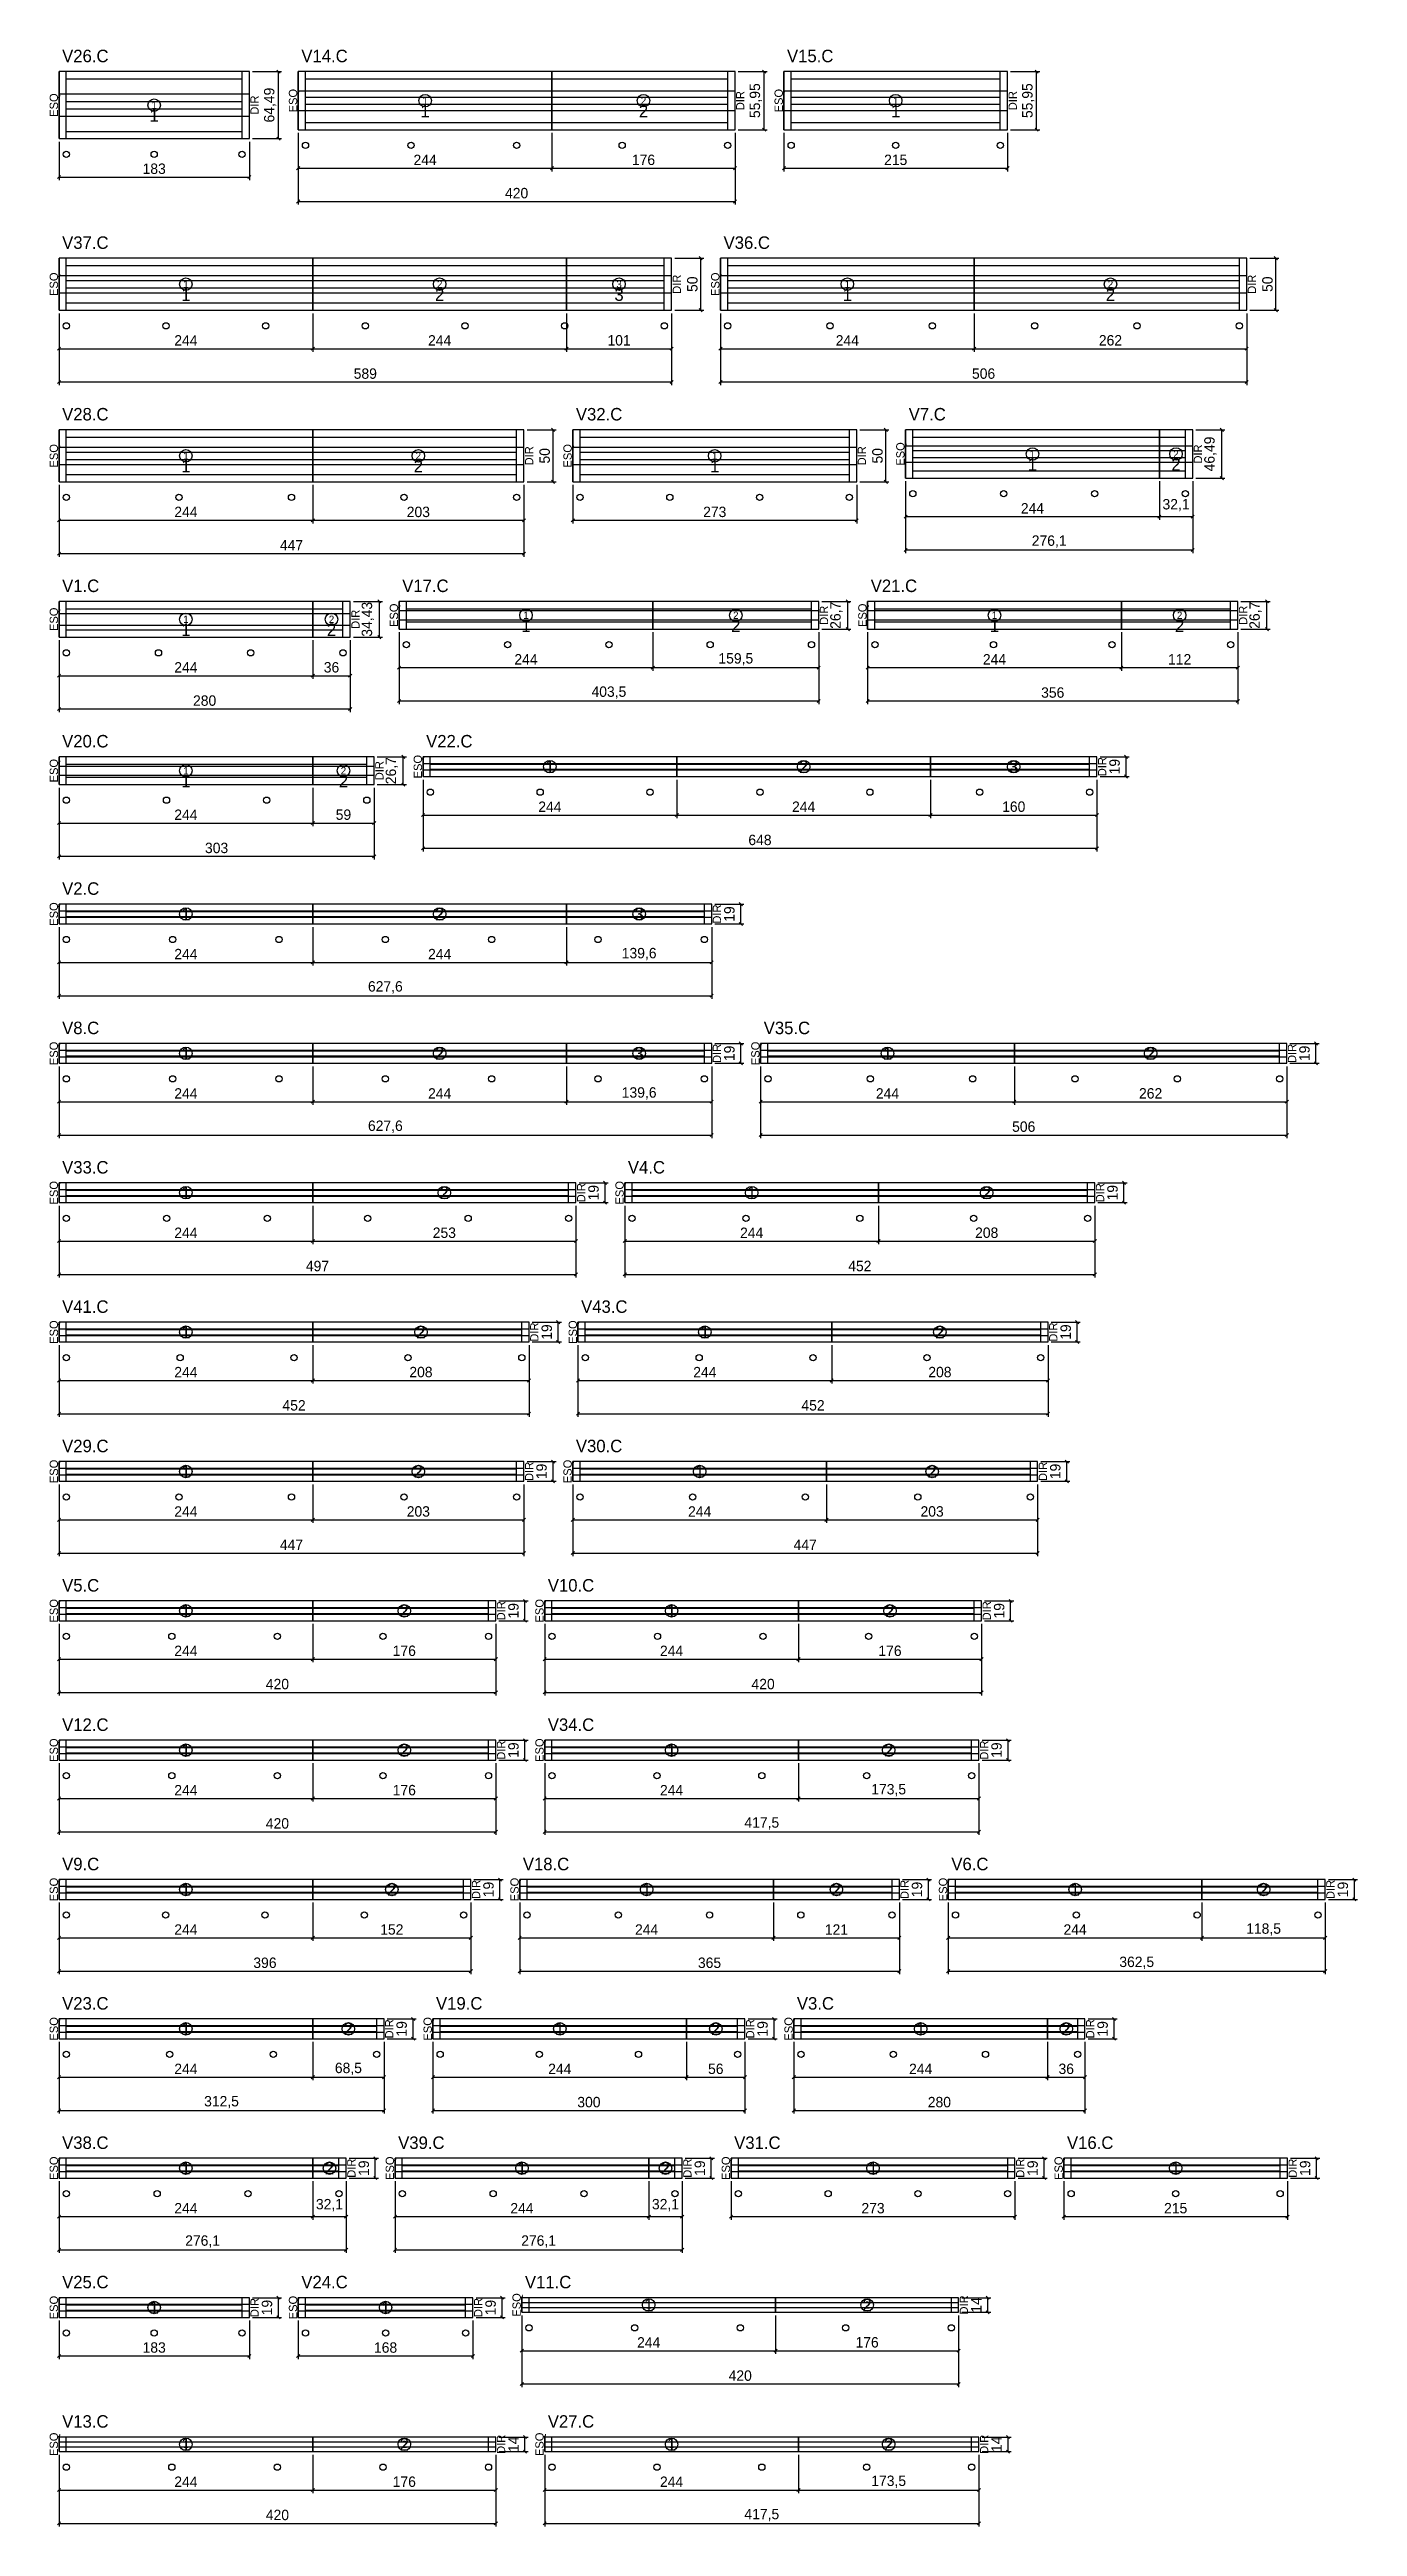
# Model space of a CAD drawing. Extents: x -9500 to 3070, y -2361 to 1250.
# Drawn here: x -9 to 1248, y -2361 to 21 of the extents above; entities that cross this region are included whole.
import ezdxf
from ezdxf.enums import TextEntityAlignment as Align

# ---------------------------------------------------------------- set-up
doc = ezdxf.new("R2010")
doc.units = 0
for name, color, linetype in [('5', 5, 'Continuous'), ('COTA', 241, 'Continuous'), ('Escoras', 224, 'Continuous'), ('NOMENCLATURA', 7, 'Continuous'), ('Painéis', 200, 'Continuous'), ('SARR_2.2x7', 40, 'Continuous'), ('SARR_EDITAR', 141, 'Continuous')]:
    doc.layers.add(name, color=color, linetype=linetype)
doc.dimstyles.new('PAINEL', dxfattribs={"dimtxt": 10, "dimasz": 3, "dimexe": 3, "dimexo": 3, "dimgap": 3, "dimtad": 1, "dimblk": 'OBLIQUE', "dimblk1": 'OBLIQUE', "dimcen": 2.5, "dimclrd": 4, "dimclre": 4, "dimclrt": 240, "dimazin": 3, "dimtfac": 1, "dimtmove": 0, "dimatfit": 3})

msp = doc.modelspace()

# ---------------------------------------------------------------- texts
at = {"layer": '5'}
for s, p in [('ESQ', (-5, -32.245)), ('DIR', (188, -32.245)), ('ESQ', (225, -27.975)), ('DIR', (655, -27.975)), ('ESQ', (692, -27.975)), ('DIR', (917, -27.975)), ('ESQ', (-5, -204.49)), ('DIR', (594, -204.49)), ('ESQ', (631, -204.49)), ('DIR', (1147, -204.49)), ('ESQ', (809, -367.735)), ('ESQ', (-5, -369.49)), ('DIR', (452, -369.49)), ('ESQ', (489, -369.49)), ('DIR', (772, -369.49)), ('DIR', (1095.1, -367.735)), ('ESQ', (-5, -526.705)), ('DIR', (285, -526.705)), ('ESQ', (322, -522.84)), ('DIR', (735.5, -522.84)), ('ESQ', (772.5, -522.84)), ('DIR', (1138.5, -522.84)), ('ESQ', (-5, -672.27)), ('DIR', (308, -672.27)), ('ESQ', (345, -668.42)), ('DIR', (1003, -668.42)), ('ESQ', (-5, -810.12)), ('DIR', (632.6, -810.12)), ('ESQ', (-5, -944.12)), ('DIR', (632.6, -944.12)), ('ESQ', (669.6, -944.12)), ('DIR', (1185.6, -944.12)), ('ESQ', (-5, -1078.12)), ('DIR', (502, -1078.12)), ('ESQ', (539, -1078.12)), ('DIR', (1001, -1078.12)), ('ESQ', (-5, -1212.12)), ('DIR', (457, -1212.12)), ('ESQ', (494, -1212.12)), ('DIR', (956, -1212.12)), ('ESQ', (-5, -1346.12)), ('DIR', (452, -1346.12)), ('ESQ', (489, -1346.12)), ('DIR', (946, -1346.12)), ('ESQ', (-5, -1480.12)), ('DIR', (425, -1480.12)), ('ESQ', (462, -1480.12)), ('DIR', (892, -1480.12)), ('ESQ', (-5, -1614.12)), ('DIR', (425, -1614.12)), ('ESQ', (462, -1614.12)), ('DIR', (889.5, -1614.12)), ('ESQ', (-5, -1748.12)), ('ESQ', (438, -1748.12)), ('ESQ', (850, -1748.12)), ('DIR', (401, -1748.12)), ('DIR', (813, -1748.12)), ('DIR', (1222.5, -1748.12)), ('ESQ', (-5, -1882.12)), ('DIR', (317.5, -1882.12)), ('ESQ', (354.5, -1882.12)), ('DIR', (664.5, -1882.12)), ('ESQ', (701.5, -1882.12)), ('DIR', (991.5, -1882.12)), ('ESQ', (-5, -2016.12)), ('DIR', (281.1, -2016.12)), ('ESQ', (318.1, -2016.12)), ('DIR', (604.2, -2016.12)), ('ESQ', (641.2, -2016.12)), ('DIR', (924.2, -2016.12)), ('ESQ', (961.2, -2016.12)), ('DIR', (1186.2, -2016.12)), ('ESQ', (-5, -2150.12)), ('DIR', (188, -2150.12)), ('ESQ', (225, -2150.12)), ('DIR', (403, -2150.12)), ('ESQ', (440, -2147.62)), ('DIR', (870, -2147.62)), ('ESQ', (-5, -2281.62)), ('DIR', (425, -2281.62)), ('ESQ', (462, -2281.62)), ('DIR', (889.5, -2281.62))]:
    msp.add_text(s, height=8, rotation=90, dxfattribs=at).set_placement(p, align=Align.MIDDLE_CENTER)
for s, p in [('1', (91.5, -42.245)), ('1', (352, -37.975)), ('2', (562, -37.975)), ('1', (804.5, -37.975)), ('1', (122, -214.49)), ('2', (366, -214.49)), ('3', (538.5, -214.49)), ('1', (758, -214.49)), ('2', (1011, -214.49)), ('1', (122, -379.49)), ('2', (345.5, -379.49)), ('1', (630.5, -379.49)), ('1', (936, -377.735)), ('2', (1074.05, -377.735)), ('1', (122, -536.705)), ('2', (262, -536.705)), ('1', (449, -532.84)), ('2', (650.75, -532.84)), ('1', (899.5, -532.84)), ('2', (1077.5, -532.84)), ('1', (472, -668.42)), ('2', (716, -668.42)), ('3', (918, -668.42)), ('1', (122, -682.27)), ('2', (273.5, -682.27)), ('1', (122, -810.12)), ('2', (366, -810.12)), ('3', (557.8, -810.12)), ('1', (122, -944.12)), ('2', (366, -944.12)), ('3', (557.8, -944.12)), ('1', (796.6, -944.12)), ('2', (1049.6, -944.12)), ('1', (122, -1078.12)), ('2', (370.5, -1078.12)), ('1', (666, -1078.12)), ('2', (892, -1078.12)), ('1', (122, -1212.12)), ('2', (348, -1212.12)), ('1', (621, -1212.12)), ('2', (847, -1212.12)), ('1', (122, -1346.12)), ('2', (345.5, -1346.12)), ('1', (616, -1346.12)), ('2', (839.5, -1346.12)), ('1', (122, -1480.12)), ('2', (332, -1480.12)), ('1', (589, -1480.12)), ('2', (799, -1480.12)), ('1', (122, -1614.12)), ('2', (332, -1614.12)), ('1', (589, -1614.12)), ('2', (797.75, -1614.12)), ('1', (122, -1748.12)), ('2', (320, -1748.12)), ('1', (565, -1748.12)), ('2', (747.5, -1748.12)), ('1', (977, -1748.12)), ('2', (1158.25, -1748.12)), ('1', (122, -1882.12)), ('2', (278.25, -1882.12)), ('1', (481.5, -1882.12)), ('2', (631.5, -1882.12)), ('1', (828.5, -1882.12)), ('2', (968.5, -1882.12)), ('1', (122, -2016.12)), ('2', (260.05, -2016.12)), ('1', (445.1, -2016.12)), ('2', (583.15, -2016.12)), ('1', (782.7, -2016.12)), ('1', (1073.7, -2016.12)), ('1', (567, -2147.62)), ('2', (777, -2147.62)), ('1', (91.5, -2150.12)), ('1', (314, -2150.12)), ('1', (122, -2281.62)), ('2', (332, -2281.62)), ('1', (589, -2281.62)), ('2', (797.75, -2281.62))]:
    msp.add_text(s, height=12, dxfattribs=at).set_placement(p, align=Align.MIDDLE_CENTER)
at = {"layer": 'NOMENCLATURA'}
for s, p in [('V26.C', (3, 9)), ('V14.C', (233, 9)), ('V15.C', (700, 9)), ('V37.C', (3, -170.49)), ('V36.C', (639, -170.49)), ('V28.C', (3, -335.49)), ('V32.C', (497, -335.49)), ('V7.C', (817, -335.49)), ('V1.C', (3, -500.49)), ('V17.C', (330, -500.49)), ('V21.C', (780.5, -500.49)), ('V20.C', (3, -649.92)), ('V22.C', (353, -649.92)), ('V2.C', (3, -791.62)), ('V8.C', (3, -925.62)), ('V35.C', (677.6, -925.62)), ('V33.C', (3, -1059.62)), ('V4.C', (547, -1059.62)), ('V41.C', (3, -1193.62)), ('V43.C', (502, -1193.62)), ('V29.C', (3, -1327.62)), ('V30.C', (497, -1327.62)), ('V5.C', (3, -1461.62)), ('V10.C', (470, -1461.62)), ('V12.C', (3, -1595.62)), ('V34.C', (470, -1595.62)), ('V9.C', (3, -1729.62)), ('V18.C', (446, -1729.62)), ('V6.C', (858, -1729.62)), ('V23.C', (3, -1863.62)), ('V19.C', (362.5, -1863.62)), ('V3.C', (709.5, -1863.62)), ('V38.C', (3, -1997.62)), ('V39.C', (326.1, -1997.62)), ('V31.C', (649.2, -1997.62)), ('V16.C', (969.2, -1997.62)), ('V25.C', (3, -2131.62)), ('V24.C', (233, -2131.62)), ('V11.C', (448, -2131.62)), ('V13.C', (3, -2265.62)), ('V27.C', (470, -2265.62))]:
    msp.add_text(s, height=12, dxfattribs=at).set_placement(p)

# ---------------------------------------------------------------- blocks, each defined once
blk = doc.blocks.new('nf1')
blk.add_circle((0, 0), 6)
blk.add_text('1', height=7).set_placement((0, 0), align=Align.MIDDLE_CENTER)
blk = doc.blocks.new('nf2')
blk.add_circle((0, 0), 6)
blk.add_text('2', height=7).set_placement((0, 0), align=Align.MIDDLE_CENTER)
blk = doc.blocks.new('_OBLIQUE')
at = {"color": 0, "linetype": 'BYBLOCK'}
blk.add_line((-0.5, -0.5), (0.5, 0.5), dxfattribs=at)
blk = doc.blocks.new('nf3')
blk.add_circle((0, 0), 6)
blk.add_text('3', height=7).set_placement((0, 0), align=Align.MIDDLE_CENTER)

# ---------------------------------------------------------------- dimensions: what is measured, and where the dimension line sits
at = {"layer": 'COTA'}
for base, p1, p2 in [((211, -64.49), (183, -64.49), (183, 0)), ((678, -55.95), (650, -55.95), (650, 0)), ((940, -55.95), (912, -55.95), (912, 0)), ((617, -229.49), (589, -229.49), (589, -179.49)), ((1170, -229.49), (1142, -229.49), (1142, -179.49)), ((475, -394.49), (447, -394.49), (447, -344.49)), ((795, -394.49), (767, -394.49), (767, -344.49)), ((1118.1, -390.98), (1090.1, -390.98), (1090.1, -344.49)), ((308, -543.92), (280, -543.92), (280, -509.49)), ((758.5, -536.19), (730.5, -536.19), (730.5, -509.49)), ((1161.5, -536.19), (1133.5, -536.19), (1133.5, -509.49)), ((331, -685.62), (303, -685.62), (303, -658.92)), ((1026, -677.92), (998, -677.92), (998, -658.92)), ((655.6, -819.62), (627.6, -819.62), (627.6, -800.62)), ((655.6, -953.62), (627.6, -953.62), (627.6, -934.62)), ((1208.6, -953.62), (1180.6, -953.62), (1180.6, -934.62)), ((525, -1087.62), (497, -1087.62), (497, -1068.62)), ((1024, -1087.62), (996, -1087.62), (996, -1068.62)), ((480, -1221.62), (452, -1221.62), (452, -1202.62)), ((979, -1221.62), (951, -1221.62), (951, -1202.62)), ((475, -1355.62), (447, -1355.62), (447, -1336.62)), ((969, -1355.62), (941, -1355.62), (941, -1336.62)), ((448, -1489.62), (420, -1489.62), (420, -1470.62)), ((915, -1489.62), (887, -1489.62), (887, -1470.62)), ((448, -1623.62), (420, -1623.62), (420, -1604.62)), ((912.5, -1623.62), (884.5, -1623.62), (884.5, -1604.62)), ((424, -1757.62), (396, -1757.62), (396, -1738.62)), ((836, -1757.62), (808, -1757.62), (808, -1738.62)), ((1245.5, -1757.62), (1217.5, -1757.62), (1217.5, -1738.62)), ((340.5, -1891.62), (312.5, -1891.62), (312.5, -1872.62)), ((687.5, -1891.62), (659.5, -1891.62), (659.5, -1872.62)), ((1014.5, -1891.62), (986.5, -1891.62), (986.5, -1872.62)), ((304.1, -2025.62), (276.1, -2025.62), (276.1, -2006.62)), ((627.2, -2025.62), (599.2, -2025.62), (599.2, -2006.62)), ((947.2, -2025.62), (919.2, -2025.62), (919.2, -2006.62)), ((1209.2, -2025.62), (1181.2, -2025.62), (1181.2, -2006.62)), ((211, -2159.62), (183, -2159.62), (183, -2140.62)), ((426, -2159.62), (398, -2159.62), (398, -2140.62)), ((893, -2154.62), (865, -2154.62), (865, -2140.62)), ((448, -2288.62), (420, -2288.62), (420, -2274.62)), ((912.5, -2288.62), (884.5, -2288.62), (884.5, -2274.62))]:
    msp.add_linear_dim(base=base, p1=p1, p2=p2, angle=90, dimstyle='PAINEL', dxfattribs=at).render()
for base, p1, p2 in [((0, -101.49), (0, -64.49), (183, -64.49)), ((230, -92.95), (230, -55.95), (474, -55.95)), ((230, -124.95), (230, -55.95), (650, -55.95)), ((474, -92.95), (474, -55.95), (650, -55.95)), ((697, -92.95), (697, -55.95), (912, -55.95)), ((0, -266.49), (0, -229.49), (244, -229.49)), ((0, -298.49), (0, -229.49), (589, -229.49)), ((244, -266.49), (244, -229.49), (488, -229.49)), ((488, -266.49), (488, -229.49), (589, -229.49)), ((636, -266.49), (636, -229.49), (880, -229.49)), ((636, -298.49), (636, -229.49), (1142, -229.49)), ((880, -266.49), (880, -229.49), (1142, -229.49)), ((0, -431.49), (0, -394.49), (244, -394.49)), ((0, -463.49), (0, -394.49), (447, -394.49)), ((244, -431.49), (244, -394.49), (447, -394.49)), ((494, -431.49), (494, -394.49), (767, -394.49)), ((814, -427.98), (814, -390.98), (1058, -390.98)), ((814, -459.98), (814, -390.98), (1090.1, -390.98)), ((1058, -427.98), (1058, -390.98), (1090.1, -390.98)), ((0, -580.92), (0, -543.92), (244, -543.92)), ((0, -612.92), (0, -543.92), (280, -543.92)), ((244, -580.92), (244, -543.92), (280, -543.92)), ((327, -573.19), (327, -536.19), (571, -536.19)), ((327, -605.19), (327, -536.19), (730.5, -536.19)), ((571, -573.19), (571, -536.19), (730.5, -536.19)), ((777.5, -573.19), (777.5, -536.19), (1021.5, -536.19)), ((777.5, -605.19), (777.5, -536.19), (1133.5, -536.19)), ((1021.5, -573.19), (1021.5, -536.19), (1133.5, -536.19)), ((0, -722.62), (0, -685.62), (244, -685.62)), ((0, -754.62), (0, -685.62), (303, -685.62)), ((244, -722.62), (244, -685.62), (303, -685.62)), ((350, -714.92), (350, -677.92), (594, -677.92)), ((350, -746.92), (350, -677.92), (998, -677.92)), ((594, -714.92), (594, -677.92), (838, -677.92)), ((838, -714.92), (838, -677.92), (998, -677.92)), ((0, -856.62), (0, -819.62), (244, -819.62)), ((0, -888.62), (0, -819.62), (627.6, -819.62)), ((244, -856.62), (244, -819.62), (488, -819.62)), ((488, -856.62), (488, -819.62), (627.6, -819.62)), ((0, -990.62), (0, -953.62), (244, -953.62)), ((0, -1022.62), (0, -953.62), (627.6, -953.62)), ((244, -990.62), (244, -953.62), (488, -953.62)), ((488, -990.62), (488, -953.62), (627.6, -953.62)), ((674.6, -990.62), (674.6, -953.62), (918.6, -953.62)), ((674.6, -1022.62), (674.6, -953.62), (1180.6, -953.62)), ((918.6, -990.62), (918.6, -953.62), (1180.6, -953.62)), ((0, -1124.62), (0, -1087.62), (244, -1087.62)), ((0, -1156.62), (0, -1087.62), (497, -1087.62)), ((244, -1124.62), (244, -1087.62), (497, -1087.62)), ((544, -1124.62), (544, -1087.62), (788, -1087.62)), ((544, -1156.62), (544, -1087.62), (996, -1087.62)), ((788, -1124.62), (788, -1087.62), (996, -1087.62)), ((0, -1258.62), (0, -1221.62), (244, -1221.62)), ((0, -1290.62), (0, -1221.62), (452, -1221.62)), ((244, -1258.62), (244, -1221.62), (452, -1221.62)), ((499, -1258.62), (499, -1221.62), (743, -1221.62)), ((499, -1290.62), (499, -1221.62), (951, -1221.62)), ((743, -1258.62), (743, -1221.62), (951, -1221.62)), ((0, -1392.62), (0, -1355.62), (244, -1355.62)), ((0, -1424.62), (0, -1355.62), (447, -1355.62)), ((244, -1392.62), (244, -1355.62), (447, -1355.62)), ((494, -1392.62), (494, -1355.62), (738, -1355.62)), ((494, -1424.62), (494, -1355.62), (941, -1355.62)), ((738, -1392.62), (738, -1355.62), (941, -1355.62)), ((0, -1526.62), (0, -1489.62), (244, -1489.62)), ((0, -1558.62), (0, -1489.62), (420, -1489.62)), ((244, -1526.62), (244, -1489.62), (420, -1489.62)), ((467, -1526.62), (467, -1489.62), (711, -1489.62)), ((467, -1558.62), (467, -1489.62), (887, -1489.62)), ((711, -1526.62), (711, -1489.62), (887, -1489.62)), ((0, -1660.62), (0, -1623.62), (244, -1623.62)), ((0, -1692.62), (0, -1623.62), (420, -1623.62)), ((244, -1660.62), (244, -1623.62), (420, -1623.62)), ((467, -1660.62), (467, -1623.62), (711, -1623.62)), ((467, -1692.62), (467, -1623.62), (884.5, -1623.62)), ((711, -1660.62), (711, -1623.62), (884.5, -1623.62)), ((0, -1794.62), (0, -1757.62), (244, -1757.62)), ((0, -1826.62), (0, -1757.62), (396, -1757.62)), ((244, -1794.62), (244, -1757.62), (396, -1757.62)), ((443, -1794.62), (443, -1757.62), (687, -1757.62)), ((443, -1826.62), (443, -1757.62), (808, -1757.62)), ((687, -1794.62), (687, -1757.62), (808, -1757.62)), ((855, -1794.62), (855, -1757.62), (1099, -1757.62)), ((855, -1826.62), (855, -1757.62), (1217.5, -1757.62)), ((1099, -1794.62), (1099, -1757.62), (1217.5, -1757.62)), ((0, -1928.62), (0, -1891.62), (244, -1891.62)), ((0, -1960.62), (0, -1891.62), (312.5, -1891.62)), ((244, -1928.62), (244, -1891.62), (312.5, -1891.62)), ((359.5, -1928.62), (359.5, -1891.62), (603.5, -1891.62)), ((359.5, -1960.62), (359.5, -1891.62), (659.5, -1891.62)), ((603.5, -1928.62), (603.5, -1891.62), (659.5, -1891.62)), ((706.5, -1928.62), (706.5, -1891.62), (950.5, -1891.62)), ((706.5, -1960.62), (706.5, -1891.62), (986.5, -1891.62)), ((950.5, -1928.62), (950.5, -1891.62), (986.5, -1891.62)), ((0, -2062.62), (0, -2025.62), (244, -2025.62)), ((0, -2094.62), (0, -2025.62), (276.1, -2025.62)), ((244, -2062.62), (244, -2025.62), (276.1, -2025.62)), ((323.1, -2062.62), (323.1, -2025.62), (567.1, -2025.62)), ((323.1, -2094.62), (323.1, -2025.62), (599.2, -2025.62)), ((567.1, -2062.62), (567.1, -2025.62), (599.2, -2025.62)), ((646.2, -2062.62), (646.2, -2025.62), (919.2, -2025.62)), ((966.2, -2062.62), (966.2, -2025.62), (1181.2, -2025.62)), ((0, -2196.62), (0, -2159.62), (183, -2159.62)), ((230, -2196.62), (230, -2159.62), (398, -2159.62)), ((445, -2191.62), (445, -2154.62), (689, -2154.62)), ((445, -2223.62), (445, -2154.62), (865, -2154.62)), ((689, -2191.62), (689, -2154.62), (865, -2154.62)), ((0, -2325.62), (0, -2288.62), (244, -2288.62)), ((0, -2357.62), (0, -2288.62), (420, -2288.62)), ((244, -2325.62), (244, -2288.62), (420, -2288.62)), ((467, -2325.62), (467, -2288.62), (711, -2288.62)), ((467, -2357.62), (467, -2288.62), (884.5, -2288.62)), ((711, -2325.62), (711, -2288.62), (884.5, -2288.62))]:
    msp.add_linear_dim(base=base, p1=p1, p2=p2, dimstyle='PAINEL', dxfattribs=at).render()

# ---------------------------------------------------------------- linework, layer by layer
at = {"layer": 'Escoras'}
for centre in [(237, -70.95), (338.5, -70.95), (440, -70.95), (541.5, -70.95), (643, -70.95), (704, -70.95), (804.5, -70.95), (905, -70.95), (7, -79.49), (91.5, -79.49), (176, -79.49), (7, -244.49), (102.833, -244.49), (198.667, -244.49), (294.5, -244.49), (390.333, -244.49), (486.167, -244.49), (582, -244.49), (643, -244.49), (741.4, -244.49), (839.8, -244.49), (938.2, -244.49), (1036.6, -244.49), (1135, -244.49), (821, -405.98), (908.367, -405.98), (995.733, -405.98), (1083.1, -405.98), (7, -409.49), (115.25, -409.49), (223.5, -409.49), (331.75, -409.49), (440, -409.49), (501, -409.49), (587.333, -409.49), (673.667, -409.49), (760, -409.49), (7, -558.92), (95.667, -558.92), (184.333, -558.92), (273, -558.92), (334, -551.19), (431.375, -551.19), (528.75, -551.19), (626.125, -551.19), (723.5, -551.19), (784.5, -551.19), (898.5, -551.19), (1012.5, -551.19), (1126.5, -551.19), (357, -692.92), (462.667, -692.92), (568.333, -692.92), (674, -692.92), (779.667, -692.92), (885.333, -692.92), (991, -692.92), (7, -700.62), (103.333, -700.62), (199.667, -700.62), (296, -700.62), (7, -834.62), (109.267, -834.62), (211.533, -834.62), (313.8, -834.62), (416.067, -834.62), (518.333, -834.62), (620.6, -834.62), (7, -968.62), (109.267, -968.62), (211.533, -968.62), (313.8, -968.62), (416.067, -968.62), (518.333, -968.62), (620.6, -968.62), (681.6, -968.62), (780, -968.62), (878.4, -968.62), (976.8, -968.62), (1075.2, -968.62), (1173.6, -968.62), (7, -1102.62), (103.6, -1102.62), (200.2, -1102.62), (296.8, -1102.62), (393.4, -1102.62), (490, -1102.62), (551, -1102.62), (660.5, -1102.62), (770, -1102.62), (879.5, -1102.62), (989, -1102.62), (7, -1236.62), (116.5, -1236.62), (226, -1236.62), (335.5, -1236.62), (445, -1236.62), (506, -1236.62), (615.5, -1236.62), (725, -1236.62), (834.5, -1236.62), (944, -1236.62), (7, -1370.62), (115.25, -1370.62), (223.5, -1370.62), (331.75, -1370.62), (440, -1370.62), (501, -1370.62), (609.25, -1370.62), (717.5, -1370.62), (825.75, -1370.62), (934, -1370.62), (7, -1504.62), (108.5, -1504.62), (210, -1504.62), (311.5, -1504.62), (413, -1504.62), (474, -1504.62), (575.5, -1504.62), (677, -1504.62), (778.5, -1504.62), (880, -1504.62), (7, -1638.62), (108.5, -1638.62), (210, -1638.62), (311.5, -1638.62), (413, -1638.62), (474, -1638.62), (574.875, -1638.62), (675.75, -1638.62), (776.625, -1638.62), (877.5, -1638.62), (7, -1772.62), (102.5, -1772.62), (198, -1772.62), (293.5, -1772.62), (389, -1772.62), (450, -1772.62), (537.75, -1772.62), (625.5, -1772.62), (713.25, -1772.62), (801, -1772.62), (862, -1772.62), (978.167, -1772.62), (1094.333, -1772.62), (1210.5, -1772.62), (7, -1906.62), (106.5, -1906.62), (206, -1906.62), (305.5, -1906.62), (366.5, -1906.62), (461.833, -1906.62), (557.167, -1906.62), (652.5, -1906.62), (713.5, -1906.62), (802.167, -1906.62), (890.833, -1906.62), (979.5, -1906.62), (7, -2040.62), (94.367, -2040.62), (181.733, -2040.62), (269.1, -2040.62), (330.1, -2040.62), (417.467, -2040.62), (504.833, -2040.62), (592.2, -2040.62), (653.2, -2040.62), (739.533, -2040.62), (825.867, -2040.62), (912.2, -2040.62), (973.2, -2040.62), (1073.7, -2040.62), (1174.2, -2040.62), (452, -2169.62), (553.5, -2169.62), (655, -2169.62), (756.5, -2169.62), (858, -2169.62), (7, -2174.62), (91.5, -2174.62), (176, -2174.62), (237, -2174.62), (314, -2174.62), (391, -2174.62), (7, -2303.62), (108.5, -2303.62), (210, -2303.62), (311.5, -2303.62), (413, -2303.62), (474, -2303.62), (574.875, -2303.62), (675.75, -2303.62), (776.625, -2303.62), (877.5, -2303.62)]:
    msp.add_circle(centre, 3, dxfattribs=at)
at = {"layer": 'Painéis'}
for p, q in [((474, -55.95), (474, 0)), ((0, -21.497), (183, -21.497)), ((230, -18.65), (474, -18.65)), ((474, -18.65), (650, -18.65)), ((697, -18.65), (912, -18.65)), ((0, -42.993), (183, -42.993)), ((230, -37.3), (474, -37.3)), ((474, -37.3), (650, -37.3)), ((697, -37.3), (912, -37.3)), ((244, -229.49), (244, -179.49)), ((488, -229.49), (488, -179.49)), ((880, -229.49), (880, -179.49)), ((0, -196.157), (244, -196.157)), ((0, -212.823), (244, -212.823)), ((244, -196.157), (488, -196.157)), ((244, -212.823), (488, -212.823)), ((488, -196.157), (589, -196.157)), ((488, -212.823), (589, -212.823)), ((636, -196.157), (880, -196.157)), ((636, -212.823), (880, -212.823)), ((880, -196.157), (1142, -196.157)), ((880, -212.823), (1142, -212.823)), ((244, -394.49), (244, -344.49)), ((1058, -390.98), (1058, -344.49)), ((0, -361.157), (244, -361.157)), ((0, -377.823), (244, -377.823)), ((244, -361.157), (447, -361.157)), ((244, -377.823), (447, -377.823)), ((494, -361.157), (767, -361.157)), ((494, -377.823), (767, -377.823)), ((814, -359.987), (1058, -359.987)), ((814, -375.483), (1058, -375.483)), ((1058, -359.987), (1090.1, -359.987)), ((1058, -375.483), (1090.1, -375.483)), ((0, -520.967), (244, -520.967)), ((244, -543.92), (244, -509.49)), ((244, -520.967), (280, -520.967)), ((327, -518.39), (571, -518.39)), ((571, -536.19), (571, -509.49)), ((571, -518.39), (730.5, -518.39)), ((777.5, -518.39), (1021.5, -518.39)), ((1021.5, -536.19), (1021.5, -509.49)), ((1021.5, -518.39), (1133.5, -518.39)), ((0, -532.443), (244, -532.443)), ((244, -532.443), (280, -532.443)), ((327, -527.29), (571, -527.29)), ((571, -527.29), (730.5, -527.29)), ((777.5, -527.29), (1021.5, -527.29)), ((1021.5, -527.29), (1133.5, -527.29)), ((244, -685.62), (244, -658.92)), ((350, -665.253), (594, -665.253)), ((594, -677.92), (594, -658.92)), ((594, -665.253), (838, -665.253)), ((838, -677.92), (838, -658.92)), ((838, -665.253), (998, -665.253)), ((0, -667.82), (244, -667.82)), ((0, -676.72), (244, -676.72)), ((244, -667.82), (303, -667.82)), ((244, -676.72), (303, -676.72)), ((350, -671.587), (594, -671.587)), ((594, -671.587), (838, -671.587)), ((838, -671.587), (998, -671.587)), ((0, -806.953), (244, -806.953)), ((244, -819.62), (244, -800.62)), ((244, -806.953), (488, -806.953)), ((488, -819.62), (488, -800.62)), ((488, -806.953), (627.6, -806.953)), ((0, -813.287), (244, -813.287)), ((244, -813.287), (488, -813.287)), ((488, -813.287), (627.6, -813.287)), ((0, -940.953), (244, -940.953)), ((0, -947.287), (244, -947.287)), ((244, -953.62), (244, -934.62)), ((244, -940.953), (488, -940.953)), ((244, -947.287), (488, -947.287)), ((488, -953.62), (488, -934.62)), ((488, -940.953), (627.6, -940.953)), ((488, -947.287), (627.6, -947.287)), ((674.6, -940.953), (918.6, -940.953)), ((674.6, -947.287), (918.6, -947.287)), ((918.6, -953.62), (918.6, -934.62)), ((918.6, -940.953), (1180.6, -940.953)), ((918.6, -947.287), (1180.6, -947.287)), ((244, -1087.62), (244, -1068.62)), ((788, -1087.62), (788, -1068.62)), ((0, -1074.953), (244, -1074.953)), ((0, -1081.287), (244, -1081.287)), ((244, -1074.953), (497, -1074.953)), ((244, -1081.287), (497, -1081.287)), ((544, -1074.953), (788, -1074.953)), ((544, -1081.287), (788, -1081.287)), ((788, -1074.953), (996, -1074.953)), ((788, -1081.287), (996, -1081.287)), ((0, -1208.953), (244, -1208.953)), ((244, -1221.62), (244, -1202.62)), ((244, -1208.953), (452, -1208.953)), ((499, -1208.953), (743, -1208.953)), ((743, -1221.62), (743, -1202.62)), ((743, -1208.953), (951, -1208.953)), ((0, -1215.287), (244, -1215.287)), ((244, -1215.287), (452, -1215.287)), ((499, -1215.287), (743, -1215.287)), ((743, -1215.287), (951, -1215.287)), ((0, -1342.953), (244, -1342.953)), ((0, -1349.287), (244, -1349.287)), ((244, -1355.62), (244, -1336.62)), ((244, -1342.953), (447, -1342.953)), ((244, -1349.287), (447, -1349.287)), ((494, -1342.953), (738, -1342.953)), ((494, -1349.287), (738, -1349.287)), ((738, -1355.62), (738, -1336.62)), ((738, -1342.953), (941, -1342.953)), ((738, -1349.287), (941, -1349.287)), ((244, -1489.62), (244, -1470.62)), ((711, -1489.62), (711, -1470.62)), ((0, -1476.953), (244, -1476.953)), ((0, -1483.287), (244, -1483.287)), ((244, -1476.953), (420, -1476.953)), ((244, -1483.287), (420, -1483.287)), ((467, -1476.953), (711, -1476.953)), ((467, -1483.287), (711, -1483.287)), ((711, -1476.953), (887, -1476.953)), ((711, -1483.287), (887, -1483.287)), ((0, -1610.953), (244, -1610.953)), ((0, -1617.287), (244, -1617.287)), ((244, -1623.62), (244, -1604.62)), ((244, -1610.953), (420, -1610.953)), ((244, -1617.287), (420, -1617.287)), ((467, -1610.953), (711, -1610.953)), ((467, -1617.287), (711, -1617.287)), ((711, -1623.62), (711, -1604.62)), ((711, -1610.953), (884.5, -1610.953)), ((711, -1617.287), (884.5, -1617.287)), ((244, -1757.62), (244, -1738.62)), ((687, -1757.62), (687, -1738.62)), ((1099, -1757.62), (1099, -1738.62)), ((0, -1744.953), (244, -1744.953)), ((0, -1751.287), (244, -1751.287)), ((244, -1744.953), (396, -1744.953)), ((244, -1751.287), (396, -1751.287)), ((443, -1744.953), (687, -1744.953)), ((443, -1751.287), (687, -1751.287)), ((687, -1744.953), (808, -1744.953)), ((687, -1751.287), (808, -1751.287)), ((855, -1744.953), (1099, -1744.953)), ((855, -1751.287), (1099, -1751.287)), ((1099, -1744.953), (1217.5, -1744.953)), ((1099, -1751.287), (1217.5, -1751.287)), ((0, -1878.953), (244, -1878.953)), ((244, -1891.62), (244, -1872.62)), ((244, -1878.953), (312.5, -1878.953)), ((359.5, -1878.953), (603.5, -1878.953)), ((603.5, -1891.62), (603.5, -1872.62)), ((603.5, -1878.953), (659.5, -1878.953)), ((706.5, -1878.953), (950.5, -1878.953)), ((950.5, -1891.62), (950.5, -1872.62)), ((950.5, -1878.953), (986.5, -1878.953)), ((0, -1885.287), (244, -1885.287)), ((244, -1885.287), (312.5, -1885.287)), ((359.5, -1885.287), (603.5, -1885.287)), ((603.5, -1885.287), (659.5, -1885.287)), ((706.5, -1885.287), (950.5, -1885.287)), ((950.5, -1885.287), (986.5, -1885.287)), ((0, -2012.953), (244, -2012.953)), ((0, -2019.287), (244, -2019.287)), ((244, -2025.62), (244, -2006.62)), ((244, -2012.953), (276.1, -2012.953)), ((244, -2019.287), (276.1, -2019.287)), ((323.1, -2012.953), (567.1, -2012.953)), ((323.1, -2019.287), (567.1, -2019.287)), ((567.1, -2025.62), (567.1, -2006.62)), ((567.1, -2012.953), (599.2, -2012.953)), ((567.1, -2019.287), (599.2, -2019.287)), ((646.2, -2012.953), (919.2, -2012.953)), ((646.2, -2019.287), (919.2, -2019.287)), ((966.2, -2012.953), (1181.2, -2012.953)), ((966.2, -2019.287), (1181.2, -2019.287)), ((689, -2154.62), (689, -2140.62)), ((0, -2146.953), (183, -2146.953)), ((0, -2153.287), (183, -2153.287)), ((230, -2146.953), (398, -2146.953)), ((230, -2153.287), (398, -2153.287)), ((445, -2145.287), (689, -2145.287)), ((445, -2149.953), (689, -2149.953)), ((689, -2145.287), (865, -2145.287)), ((689, -2149.953), (865, -2149.953)), ((0, -2279.287), (244, -2279.287)), ((0, -2283.953), (244, -2283.953)), ((244, -2288.62), (244, -2274.62)), ((244, -2279.287), (420, -2279.287)), ((244, -2283.953), (420, -2283.953)), ((467, -2279.287), (711, -2279.287)), ((467, -2283.953), (711, -2283.953)), ((711, -2288.62), (711, -2274.62)), ((711, -2279.287), (884.5, -2279.287)), ((711, -2283.953), (884.5, -2283.953))]:
    msp.add_line(p, q, dxfattribs=at)
for points in [[(0, -64.49), (183, -64.49), (183, 0), (0, 0)], [(230, -55.95), (474, -55.95), (474, 0), (230, 0)], [(474, -55.95), (650, -55.95), (650, 0), (474, 0)], [(697, -55.95), (912, -55.95), (912, 0), (697, 0)], [(0, -229.49), (244, -229.49), (244, -179.49), (0, -179.49)], [(244, -229.49), (488, -229.49), (488, -179.49), (244, -179.49)], [(488, -229.49), (589, -229.49), (589, -179.49), (488, -179.49)], [(636, -229.49), (880, -229.49), (880, -179.49), (636, -179.49)], [(880, -229.49), (1142, -229.49), (1142, -179.49), (880, -179.49)], [(0, -394.49), (244, -394.49), (244, -344.49), (0, -344.49)], [(244, -394.49), (447, -394.49), (447, -344.49), (244, -344.49)], [(494, -394.49), (767, -394.49), (767, -344.49), (494, -344.49)], [(814, -390.98), (1058, -390.98), (1058, -344.49), (814, -344.49)], [(1058, -390.98), (1090.1, -390.98), (1090.1, -344.49), (1058, -344.49)], [(0, -543.92), (244, -543.92), (244, -509.49), (0, -509.49)], [(244, -543.92), (280, -543.92), (280, -509.49), (244, -509.49)], [(327, -536.19), (571, -536.19), (571, -509.49), (327, -509.49)], [(571, -536.19), (730.5, -536.19), (730.5, -509.49), (571, -509.49)], [(777.5, -536.19), (1021.5, -536.19), (1021.5, -509.49), (777.5, -509.49)], [(1021.5, -536.19), (1133.5, -536.19), (1133.5, -509.49), (1021.5, -509.49)], [(0, -685.62), (244, -685.62), (244, -658.92), (0, -658.92)], [(244, -685.62), (303, -685.62), (303, -658.92), (244, -658.92)], [(350, -677.92), (594, -677.92), (594, -658.92), (350, -658.92)], [(594, -677.92), (838, -677.92), (838, -658.92), (594, -658.92)], [(838, -677.92), (998, -677.92), (998, -658.92), (838, -658.92)], [(0, -819.62), (244, -819.62), (244, -800.62), (0, -800.62)], [(244, -819.62), (488, -819.62), (488, -800.62), (244, -800.62)], [(488, -819.62), (627.6, -819.62), (627.6, -800.62), (488, -800.62)], [(0, -953.62), (244, -953.62), (244, -934.62), (0, -934.62)], [(244, -953.62), (488, -953.62), (488, -934.62), (244, -934.62)], [(488, -953.62), (627.6, -953.62), (627.6, -934.62), (488, -934.62)], [(674.6, -953.62), (918.6, -953.62), (918.6, -934.62), (674.6, -934.62)], [(918.6, -953.62), (1180.6, -953.62), (1180.6, -934.62), (918.6, -934.62)], [(0, -1087.62), (244, -1087.62), (244, -1068.62), (0, -1068.62)], [(244, -1087.62), (497, -1087.62), (497, -1068.62), (244, -1068.62)], [(544, -1087.62), (788, -1087.62), (788, -1068.62), (544, -1068.62)], [(788, -1087.62), (996, -1087.62), (996, -1068.62), (788, -1068.62)], [(0, -1221.62), (244, -1221.62), (244, -1202.62), (0, -1202.62)], [(244, -1221.62), (452, -1221.62), (452, -1202.62), (244, -1202.62)], [(499, -1221.62), (743, -1221.62), (743, -1202.62), (499, -1202.62)], [(743, -1221.62), (951, -1221.62), (951, -1202.62), (743, -1202.62)], [(0, -1355.62), (244, -1355.62), (244, -1336.62), (0, -1336.62)], [(244, -1355.62), (447, -1355.62), (447, -1336.62), (244, -1336.62)], [(494, -1355.62), (738, -1355.62), (738, -1336.62), (494, -1336.62)], [(738, -1355.62), (941, -1355.62), (941, -1336.62), (738, -1336.62)], [(0, -1489.62), (244, -1489.62), (244, -1470.62), (0, -1470.62)], [(244, -1489.62), (420, -1489.62), (420, -1470.62), (244, -1470.62)], [(467, -1489.62), (711, -1489.62), (711, -1470.62), (467, -1470.62)], [(711, -1489.62), (887, -1489.62), (887, -1470.62), (711, -1470.62)], [(0, -1623.62), (244, -1623.62), (244, -1604.62), (0, -1604.62)], [(244, -1623.62), (420, -1623.62), (420, -1604.62), (244, -1604.62)], [(467, -1623.62), (711, -1623.62), (711, -1604.62), (467, -1604.62)], [(711, -1623.62), (884.5, -1623.62), (884.5, -1604.62), (711, -1604.62)], [(0, -1757.62), (244, -1757.62), (244, -1738.62), (0, -1738.62)], [(244, -1757.62), (396, -1757.62), (396, -1738.62), (244, -1738.62)], [(443, -1757.62), (687, -1757.62), (687, -1738.62), (443, -1738.62)], [(687, -1757.62), (808, -1757.62), (808, -1738.62), (687, -1738.62)], [(855, -1757.62), (1099, -1757.62), (1099, -1738.62), (855, -1738.62)], [(1099, -1757.62), (1217.5, -1757.62), (1217.5, -1738.62), (1099, -1738.62)], [(0, -1891.62), (244, -1891.62), (244, -1872.62), (0, -1872.62)], [(244, -1891.62), (312.5, -1891.62), (312.5, -1872.62), (244, -1872.62)], [(359.5, -1891.62), (603.5, -1891.62), (603.5, -1872.62), (359.5, -1872.62)], [(603.5, -1891.62), (659.5, -1891.62), (659.5, -1872.62), (603.5, -1872.62)], [(706.5, -1891.62), (950.5, -1891.62), (950.5, -1872.62), (706.5, -1872.62)], [(950.5, -1891.62), (986.5, -1891.62), (986.5, -1872.62), (950.5, -1872.62)], [(0, -2025.62), (244, -2025.62), (244, -2006.62), (0, -2006.62)], [(244, -2025.62), (276.1, -2025.62), (276.1, -2006.62), (244, -2006.62)], [(323.1, -2025.62), (567.1, -2025.62), (567.1, -2006.62), (323.1, -2006.62)], [(567.1, -2025.62), (599.2, -2025.62), (599.2, -2006.62), (567.1, -2006.62)], [(646.2, -2025.62), (919.2, -2025.62), (919.2, -2006.62), (646.2, -2006.62)], [(966.2, -2025.62), (1181.2, -2025.62), (1181.2, -2006.62), (966.2, -2006.62)], [(0, -2159.62), (183, -2159.62), (183, -2140.62), (0, -2140.62)], [(230, -2159.62), (398, -2159.62), (398, -2140.62), (230, -2140.62)], [(445, -2154.62), (689, -2154.62), (689, -2140.62), (445, -2140.62)], [(689, -2154.62), (865, -2154.62), (865, -2140.62), (689, -2140.62)], [(0, -2288.62), (244, -2288.62), (244, -2274.62), (0, -2274.62)], [(244, -2288.62), (420, -2288.62), (420, -2274.62), (244, -2274.62)], [(467, -2288.62), (711, -2288.62), (711, -2274.62), (467, -2274.62)], [(711, -2288.62), (884.5, -2288.62), (884.5, -2274.62), (711, -2274.62)]]:
    msp.add_lwpolyline(points, close=True, dxfattribs=at)
at = {"layer": 'SARR_2.2x7'}
for p, q in [((7, -64.49), (7, 0)), ((176, -64.49), (176, 0)), ((237, -55.95), (237, 0)), ((643, -55.95), (643, 0)), ((704, -55.95), (704, 0)), ((905, -55.95), (905, 0)), ((7, -7), (176, -7)), ((237, -7), (474, -7)), ((474, -7), (643, -7)), ((704, -7), (905, -7)), ((7, -28.745), (176, -28.745)), ((7, -35.745), (176, -35.745)), ((237, -24.475), (474, -24.475)), ((237, -31.475), (474, -31.475)), ((474, -24.475), (643, -24.475)), ((474, -31.475), (643, -31.475)), ((704, -24.475), (905, -24.475)), ((704, -31.475), (905, -31.475)), ((7, -57.49), (176, -57.49)), ((237, -48.95), (474, -48.95)), ((474, -48.95), (643, -48.95)), ((704, -48.95), (905, -48.95)), ((7, -229.49), (7, -179.49)), ((7, -186.49), (244, -186.49)), ((244, -186.49), (488, -186.49)), ((488, -186.49), (582, -186.49)), ((582, -229.49), (582, -179.49)), ((643, -229.49), (643, -179.49)), ((643, -186.49), (880, -186.49)), ((880, -186.49), (1135, -186.49)), ((1135, -229.49), (1135, -179.49)), ((7, -200.99), (244, -200.99)), ((7, -207.99), (244, -207.99)), ((244, -200.99), (488, -200.99)), ((244, -207.99), (488, -207.99)), ((488, -200.99), (582, -200.99)), ((488, -207.99), (582, -207.99)), ((643, -200.99), (880, -200.99)), ((643, -207.99), (880, -207.99)), ((880, -200.99), (1135, -200.99)), ((880, -207.99), (1135, -207.99)), ((7, -222.49), (244, -222.49)), ((244, -222.49), (488, -222.49)), ((488, -222.49), (582, -222.49)), ((643, -222.49), (880, -222.49)), ((880, -222.49), (1135, -222.49)), ((7, -394.49), (7, -344.49)), ((7, -351.49), (244, -351.49)), ((244, -351.49), (440, -351.49)), ((440, -394.49), (440, -344.49)), ((501, -394.49), (501, -344.49)), ((501, -351.49), (760, -351.49)), ((760, -394.49), (760, -344.49)), ((821, -390.98), (821, -344.49)), ((821, -351.49), (1058, -351.49)), ((1058, -351.49), (1083.1, -351.49)), ((1083.1, -390.98), (1083.1, -344.49)), ((7, -365.99), (244, -365.99)), ((7, -372.99), (244, -372.99)), ((244, -365.99), (440, -365.99)), ((244, -372.99), (440, -372.99)), ((501, -365.99), (760, -365.99)), ((501, -372.99), (760, -372.99)), ((821, -364.235), (1058, -364.235)), ((821, -371.235), (1058, -371.235)), ((1058, -364.235), (1083.1, -364.235)), ((1058, -371.235), (1083.1, -371.235)), ((7, -387.49), (244, -387.49)), ((244, -387.49), (440, -387.49)), ((501, -387.49), (760, -387.49)), ((821, -383.98), (1058, -383.98)), ((1058, -383.98), (1083.1, -383.98)), ((7, -543.92), (7, -509.49)), ((7, -516.49), (244, -516.49)), ((244, -516.49), (273, -516.49)), ((273, -543.92), (273, -509.49)), ((334, -536.19), (334, -509.49)), ((334, -516.49), (571, -516.49)), ((571, -516.49), (723.5, -516.49)), ((723.5, -536.19), (723.5, -509.49)), ((784.5, -536.19), (784.5, -509.49)), ((784.5, -516.49), (1021.5, -516.49)), ((1021.5, -516.49), (1126.5, -516.49)), ((1126.5, -536.19), (1126.5, -509.49)), ((7, -536.92), (244, -536.92)), ((244, -536.92), (273, -536.92)), ((334, -529.19), (571, -529.19)), ((571, -529.19), (723.5, -529.19)), ((784.5, -529.19), (1021.5, -529.19)), ((1021.5, -529.19), (1126.5, -529.19)), ((7, -685.62), (7, -658.92)), ((7, -665.92), (244, -665.92)), ((244, -665.92), (296, -665.92)), ((296, -685.62), (296, -658.92)), ((357, -677.92), (357, -658.92)), ((357, -665.92), (594, -665.92)), ((594, -665.92), (838, -665.92)), ((838, -665.92), (991, -665.92)), ((991, -677.92), (991, -658.92)), ((7, -678.62), (244, -678.62)), ((244, -678.62), (296, -678.62)), ((357, -670.92), (594, -670.92)), ((594, -670.92), (838, -670.92)), ((838, -670.92), (991, -670.92)), ((7, -819.62), (7, -800.62)), ((7, -807.62), (244, -807.62)), ((244, -807.62), (488, -807.62)), ((488, -807.62), (620.6, -807.62)), ((620.6, -819.62), (620.6, -800.62)), ((7, -812.62), (244, -812.62)), ((244, -812.62), (488, -812.62)), ((488, -812.62), (620.6, -812.62)), ((7, -953.62), (7, -934.62)), ((7, -941.62), (244, -941.62)), ((7, -946.62), (244, -946.62)), ((244, -941.62), (488, -941.62)), ((244, -946.62), (488, -946.62)), ((488, -941.62), (620.6, -941.62)), ((488, -946.62), (620.6, -946.62)), ((620.6, -953.62), (620.6, -934.62)), ((681.6, -953.62), (681.6, -934.62)), ((681.6, -941.62), (918.6, -941.62)), ((681.6, -946.62), (918.6, -946.62)), ((918.6, -941.62), (1173.6, -941.62)), ((918.6, -946.62), (1173.6, -946.62)), ((1173.6, -953.62), (1173.6, -934.62)), ((7, -1087.62), (7, -1068.62)), ((490, -1087.62), (490, -1068.62)), ((551, -1087.62), (551, -1068.62)), ((989, -1087.62), (989, -1068.62)), ((7, -1075.62), (244, -1075.62)), ((7, -1080.62), (244, -1080.62)), ((244, -1075.62), (490, -1075.62)), ((244, -1080.62), (490, -1080.62)), ((551, -1075.62), (788, -1075.62)), ((551, -1080.62), (788, -1080.62)), ((788, -1075.62), (989, -1075.62)), ((788, -1080.62), (989, -1080.62)), ((7, -1221.62), (7, -1202.62)), ((7, -1209.62), (244, -1209.62)), ((7, -1214.62), (244, -1214.62)), ((244, -1209.62), (445, -1209.62)), ((244, -1214.62), (445, -1214.62)), ((445, -1221.62), (445, -1202.62)), ((506, -1221.62), (506, -1202.62)), ((506, -1209.62), (743, -1209.62)), ((506, -1214.62), (743, -1214.62)), ((743, -1209.62), (944, -1209.62)), ((743, -1214.62), (944, -1214.62)), ((944, -1221.62), (944, -1202.62)), ((7, -1355.62), (7, -1336.62)), ((7, -1343.62), (244, -1343.62)), ((7, -1348.62), (244, -1348.62)), ((244, -1343.62), (440, -1343.62)), ((244, -1348.62), (440, -1348.62)), ((440, -1355.62), (440, -1336.62)), ((501, -1355.62), (501, -1336.62)), ((501, -1343.62), (738, -1343.62)), ((501, -1348.62), (738, -1348.62)), ((738, -1343.62), (934, -1343.62)), ((738, -1348.62), (934, -1348.62)), ((934, -1355.62), (934, -1336.62)), ((7, -1489.62), (7, -1470.62)), ((413, -1489.62), (413, -1470.62)), ((474, -1489.62), (474, -1470.62)), ((880, -1489.62), (880, -1470.62)), ((7, -1477.62), (244, -1477.62)), ((7, -1482.62), (244, -1482.62)), ((244, -1477.62), (413, -1477.62)), ((244, -1482.62), (413, -1482.62)), ((474, -1477.62), (711, -1477.62)), ((474, -1482.62), (711, -1482.62)), ((711, -1477.62), (880, -1477.62)), ((711, -1482.62), (880, -1482.62)), ((7, -1623.62), (7, -1604.62)), ((7, -1611.62), (244, -1611.62)), ((7, -1616.62), (244, -1616.62)), ((244, -1611.62), (413, -1611.62)), ((244, -1616.62), (413, -1616.62)), ((413, -1623.62), (413, -1604.62)), ((474, -1623.62), (474, -1604.62)), ((474, -1611.62), (711, -1611.62)), ((474, -1616.62), (711, -1616.62)), ((711, -1611.62), (877.5, -1611.62)), ((711, -1616.62), (877.5, -1616.62)), ((877.5, -1623.62), (877.5, -1604.62)), ((7, -1757.62), (7, -1738.62)), ((389, -1757.62), (389, -1738.62)), ((450, -1757.62), (450, -1738.62)), ((801, -1757.62), (801, -1738.62)), ((862, -1757.62), (862, -1738.62)), ((1210.5, -1757.62), (1210.5, -1738.62)), ((7, -1745.62), (244, -1745.62)), ((7, -1750.62), (244, -1750.62)), ((244, -1745.62), (389, -1745.62)), ((244, -1750.62), (389, -1750.62)), ((450, -1745.62), (687, -1745.62)), ((450, -1750.62), (687, -1750.62)), ((687, -1745.62), (801, -1745.62)), ((687, -1750.62), (801, -1750.62)), ((862, -1745.62), (1099, -1745.62)), ((862, -1750.62), (1099, -1750.62)), ((1099, -1745.62), (1210.5, -1745.62)), ((1099, -1750.62), (1210.5, -1750.62)), ((7, -1891.62), (7, -1872.62)), ((7, -1879.62), (244, -1879.62)), ((244, -1879.62), (305.5, -1879.62)), ((305.5, -1891.62), (305.5, -1872.62)), ((366.5, -1891.62), (366.5, -1872.62)), ((366.5, -1879.62), (603.5, -1879.62)), ((603.5, -1879.62), (652.5, -1879.62)), ((652.5, -1891.62), (652.5, -1872.62)), ((713.5, -1891.62), (713.5, -1872.62)), ((713.5, -1879.62), (950.5, -1879.62)), ((950.5, -1879.62), (979.5, -1879.62)), ((979.5, -1891.62), (979.5, -1872.62)), ((7, -1884.62), (244, -1884.62)), ((244, -1884.62), (305.5, -1884.62)), ((366.5, -1884.62), (603.5, -1884.62)), ((603.5, -1884.62), (652.5, -1884.62)), ((713.5, -1884.62), (950.5, -1884.62)), ((950.5, -1884.62), (979.5, -1884.62)), ((7, -2025.62), (7, -2006.62)), ((7, -2013.62), (244, -2013.62)), ((7, -2018.62), (244, -2018.62)), ((244, -2013.62), (269.1, -2013.62)), ((244, -2018.62), (269.1, -2018.62)), ((269.1, -2025.62), (269.1, -2006.62)), ((330.1, -2025.62), (330.1, -2006.62)), ((330.1, -2013.62), (567.1, -2013.62)), ((330.1, -2018.62), (567.1, -2018.62)), ((567.1, -2013.62), (592.2, -2013.62)), ((567.1, -2018.62), (592.2, -2018.62)), ((592.2, -2025.62), (592.2, -2006.62)), ((653.2, -2025.62), (653.2, -2006.62)), ((653.2, -2013.62), (912.2, -2013.62)), ((653.2, -2018.62), (912.2, -2018.62)), ((912.2, -2025.62), (912.2, -2006.62)), ((973.2, -2025.62), (973.2, -2006.62)), ((973.2, -2013.62), (1174.2, -2013.62)), ((973.2, -2018.62), (1174.2, -2018.62)), ((1174.2, -2025.62), (1174.2, -2006.62)), ((7, -2159.62), (7, -2140.62)), ((176, -2159.62), (176, -2140.62)), ((237, -2159.62), (237, -2140.62)), ((391, -2159.62), (391, -2140.62)), ((452, -2154.62), (452, -2140.62)), ((858, -2154.62), (858, -2140.62)), ((7, -2147.62), (176, -2147.62)), ((7, -2152.62), (176, -2152.62)), ((237, -2147.62), (391, -2147.62)), ((237, -2152.62), (391, -2152.62)), ((7, -2288.62), (7, -2274.62)), ((413, -2288.62), (413, -2274.62)), ((474, -2288.62), (474, -2274.62)), ((877.5, -2288.62), (877.5, -2274.62))]:
    msp.add_line(p, q, dxfattribs=at)
at = {"layer": 'SARR_EDITAR'}
for p, q in [((0, -64.49), (0, 0)), ((183, -64.49), (183, 0)), ((230, -55.95), (230, 0)), ((650, -55.95), (650, 0)), ((697, -55.95), (697, 0)), ((912, -55.95), (912, 0)), ((0, -229.49), (0, -179.49)), ((589, -229.49), (589, -179.49)), ((636, -229.49), (636, -179.49)), ((1142, -229.49), (1142, -179.49)), ((0, -394.49), (0, -344.49)), ((447, -394.49), (447, -344.49)), ((494, -394.49), (494, -344.49)), ((767, -394.49), (767, -344.49)), ((814, -390.98), (814, -344.49)), ((1090.1, -390.98), (1090.1, -344.49)), ((0, -543.92), (0, -509.49)), ((280, -543.92), (280, -509.49)), ((327, -536.19), (327, -509.49)), ((730.5, -536.19), (730.5, -509.49)), ((777.5, -536.19), (777.5, -509.49)), ((1133.5, -536.19), (1133.5, -509.49)), ((0, -685.62), (0, -658.92)), ((303, -685.62), (303, -658.92)), ((350, -677.92), (350, -658.92)), ((998, -677.92), (998, -658.92)), ((0, -819.62), (0, -800.62)), ((627.6, -819.62), (627.6, -800.62)), ((0, -953.62), (0, -934.62)), ((627.6, -953.62), (627.6, -934.62)), ((674.6, -953.62), (674.6, -934.62)), ((1180.6, -953.62), (1180.6, -934.62)), ((0, -1087.62), (0, -1068.62)), ((497, -1087.62), (497, -1068.62)), ((544, -1087.62), (544, -1068.62)), ((996, -1087.62), (996, -1068.62)), ((0, -1221.62), (0, -1202.62)), ((452, -1221.62), (452, -1202.62)), ((499, -1221.62), (499, -1202.62)), ((951, -1221.62), (951, -1202.62)), ((0, -1355.62), (0, -1336.62)), ((447, -1355.62), (447, -1336.62)), ((494, -1355.62), (494, -1336.62)), ((941, -1355.62), (941, -1336.62)), ((0, -1489.62), (0, -1470.62)), ((420, -1489.62), (420, -1470.62)), ((467, -1489.62), (467, -1470.62)), ((887, -1489.62), (887, -1470.62)), ((0, -1623.62), (0, -1604.62)), ((420, -1623.62), (420, -1604.62)), ((467, -1623.62), (467, -1604.62)), ((884.5, -1623.62), (884.5, -1604.62)), ((0, -1757.62), (0, -1738.62)), ((396, -1757.62), (396, -1738.62)), ((443, -1757.62), (443, -1738.62)), ((808, -1757.62), (808, -1738.62)), ((855, -1757.62), (855, -1738.62)), ((1217.5, -1757.62), (1217.5, -1738.62)), ((0, -1891.62), (0, -1872.62)), ((312.5, -1891.62), (312.5, -1872.62)), ((359.5, -1891.62), (359.5, -1872.62)), ((659.5, -1891.62), (659.5, -1872.62)), ((706.5, -1891.62), (706.5, -1872.62)), ((986.5, -1891.62), (986.5, -1872.62)), ((0, -2025.62), (0, -2006.62)), ((276.1, -2025.62), (276.1, -2006.62)), ((323.1, -2025.62), (323.1, -2006.62)), ((599.2, -2025.62), (599.2, -2006.62)), ((646.2, -2025.62), (646.2, -2006.62)), ((919.2, -2025.62), (919.2, -2006.62)), ((966.2, -2025.62), (966.2, -2006.62)), ((1181.2, -2025.62), (1181.2, -2006.62)), ((0, -2159.62), (0, -2140.62)), ((183, -2159.62), (183, -2140.62)), ((230, -2159.62), (230, -2140.62)), ((398, -2159.62), (398, -2140.62)), ((445, -2154.62), (445, -2140.62)), ((865, -2154.62), (865, -2140.62)), ((0, -2288.62), (0, -2274.62)), ((420, -2288.62), (420, -2274.62)), ((467, -2288.62), (467, -2274.62)), ((884.5, -2288.62), (884.5, -2274.62))]:
    msp.add_line(p, q, dxfattribs=at)

# ---------------------------------------------------------------- block references
at = {"layer": 'COTA'}
for name, p in [('nf1', (352, -27.975)), ('nf2', (562, -27.975)), ('nf1', (804.5, -27.975)), ('nf1', (91.5, -32.245)), ('nf1', (122, -204.49)), ('nf2', (366, -204.49)), ('nf3', (538.5, -204.49)), ('nf1', (758, -204.49)), ('nf2', (1011, -204.49)), ('nf1', (122, -369.49)), ('nf2', (345.5, -369.49)), ('nf1', (630.5, -369.49)), ('nf1', (936, -367.735)), ('nf2', (1074.05, -367.735)), ('nf1', (122, -526.705)), ('nf2', (262, -526.705)), ('nf1', (449, -522.84)), ('nf2', (650.75, -522.84)), ('nf1', (899.5, -522.84)), ('nf2', (1077.5, -522.84)), ('nf1', (122, -672.27)), ('nf2', (273.5, -672.27)), ('nf1', (472, -668.42)), ('nf2', (716, -668.42)), ('nf3', (918, -668.42)), ('nf1', (122, -810.12)), ('nf2', (366, -810.12)), ('nf3', (557.8, -810.12)), ('nf1', (122, -944.12)), ('nf2', (366, -944.12)), ('nf3', (557.8, -944.12)), ('nf1', (796.6, -944.12)), ('nf2', (1049.6, -944.12)), ('nf1', (122, -1078.12)), ('nf2', (370.5, -1078.12)), ('nf1', (666, -1078.12)), ('nf2', (892, -1078.12)), ('nf1', (122, -1212.12)), ('nf2', (348, -1212.12)), ('nf1', (621, -1212.12)), ('nf2', (847, -1212.12)), ('nf1', (122, -1346.12)), ('nf2', (345.5, -1346.12)), ('nf1', (616, -1346.12)), ('nf2', (839.5, -1346.12)), ('nf1', (122, -1480.12)), ('nf2', (332, -1480.12)), ('nf1', (589, -1480.12)), ('nf2', (799, -1480.12)), ('nf1', (122, -1614.12)), ('nf2', (332, -1614.12)), ('nf1', (589, -1614.12)), ('nf2', (797.75, -1614.12)), ('nf1', (122, -1748.12)), ('nf2', (320, -1748.12)), ('nf1', (565, -1748.12)), ('nf2', (747.5, -1748.12)), ('nf1', (977, -1748.12)), ('nf2', (1158.25, -1748.12)), ('nf1', (122, -1882.12)), ('nf2', (278.25, -1882.12)), ('nf1', (481.5, -1882.12)), ('nf2', (631.5, -1882.12)), ('nf1', (828.5, -1882.12)), ('nf2', (968.5, -1882.12)), ('nf1', (122, -2016.12)), ('nf2', (260.05, -2016.12)), ('nf1', (445.1, -2016.12)), ('nf2', (583.15, -2016.12)), ('nf1', (782.7, -2016.12)), ('nf1', (1073.7, -2016.12)), ('nf1', (567, -2147.62)), ('nf2', (777, -2147.62)), ('nf1', (91.5, -2150.12)), ('nf1', (314, -2150.12)), ('nf1', (122, -2281.62)), ('nf2', (332, -2281.62)), ('nf1', (589, -2281.62)), ('nf2', (797.75, -2281.62))]:
    msp.add_blockref(name, p, dxfattribs=at)

msp.set_redraw_order([(e.dxf.handle, doc.entitydb.next_handle()) for e in msp.query("TEXT MTEXT ATTDEF DIMENSION ARC_DIMENSION")])  # texts and dimensions are drawn at this point

doc.saveas('drawing.dxf')
